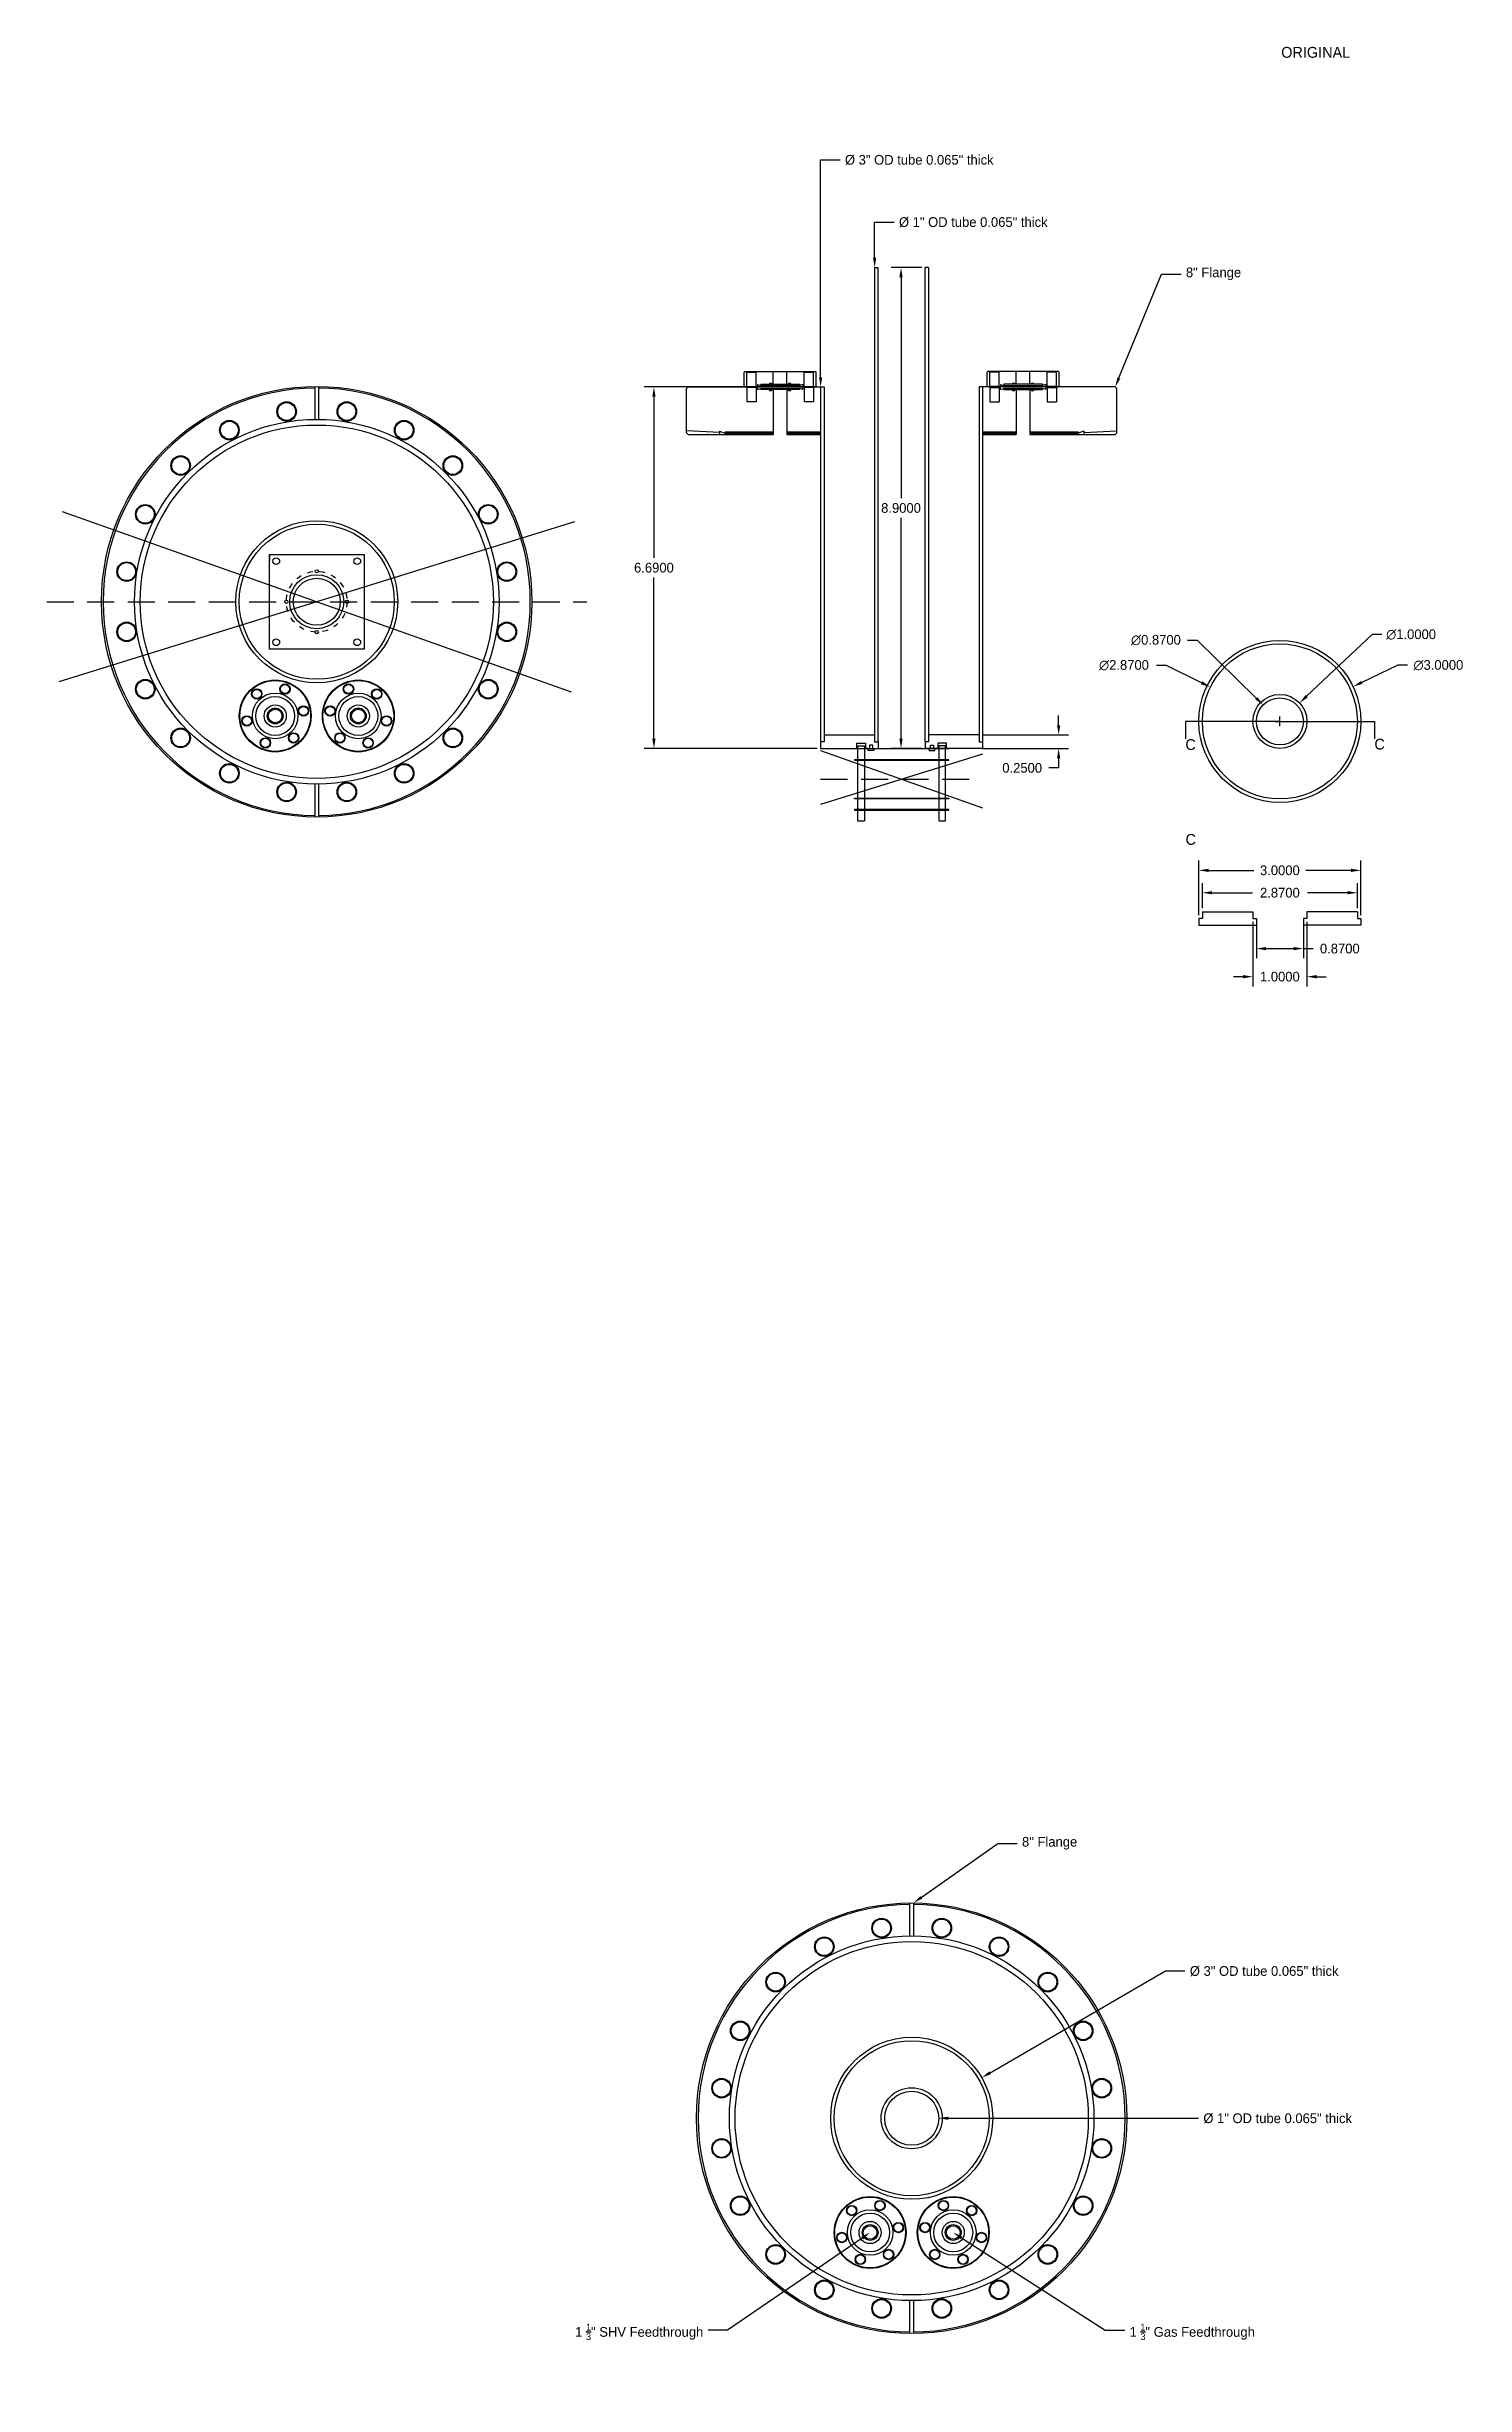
# Model space of a CAD drawing. Header units: inches. Extents: x -25 to 257, y -83 to 99.
# Drawn here: x 144.3 to 170.57, y 55.48 to 98.76 of the extents above; entities that cross this region are included whole.
import ezdxf
from ezdxf import colors
from ezdxf.entities.mleader import LeaderData, LeaderLine
from ezdxf.math import Vec2, Vec3

# ---------------------------------------------------------------- set-up
doc = ezdxf.new("R2010")
doc.units = ezdxf.units.IN
doc.header["$MEASUREMENT"] = 0
doc.linetypes.add('DASHED', pattern=[0.75, 0.5, -0.25])
doc.linetypes.add('DOT2', pattern=[0.125, 0, -0.125])
doc.dimstyles.get("Standard").update_dxf_attribs({"dimtxt": 0.18, "dimasz": 0.18, "dimexe": 0.18, "dimexo": 0.0625, "dimgap": 0.09, "dimtad": 0, "dimtih": 1, "dimtoh": 1, "dimdec": 4, "dimzin": 0, "dimdsep": 46, "dimtxsty": 'Standard', "dimcen": 0.09, "dimadec": 0, "dimazin": 0, "dimtfac": 1, "dimtdec": 4, "dimtofl": 0, "dimtmove": 0, "dimatfit": 3, "dimfxl": 1, "dimtolj": 1, "dimtzin": 0, "dimarcsym": 0})

msp = doc.modelspace()

# ---------------------------------------------------------------- texts
at = {"char_height": 0.2, "attachment_point": 1}
for s, width, insert in [('ORIGINAL', 19.1699419, (167.16179, 98.75545)), ('C', 0.591278, (165.38739, 85.94418)), ('C', 0.591278, (168.88739, 85.95186)), ('C', 0.591278, (165.39018, 84.18844))]:
    msp.add_mtext_dynamic_manual_height_columns(s, width=width, gutter_width=1, heights=[0], dxfattribs=dict(at, insert=insert))

# ---------------------------------------------------------------- blocks, each defined once
blk = doc.blocks.new('*D25')
at = {"color": 0, "lineweight": -2, "transparency": 16777216}
for p, q in [((163.04, 86.202), (163.04, 86.382)), ((161.63, 86.022), (163.22, 86.022)), ((161.63, 85.772), (163.22, 85.772)), ((163.04, 85.412), (162.86, 85.412)), ((163.04, 85.592), (163.04, 85.412))]:
    blk.add_line(p, q, dxfattribs=at)
at = {"color": 0, "transparency": 16777216}
for points in [[(163.01, 86.202), (163.07, 86.202), (163.04, 86.022)], [(163.01, 85.592), (163.07, 85.592), (163.04, 85.772)]]:
    blk.add_solid(points, dxfattribs=at)
at = {"layer": 'DEFPOINTS', "color": 0, "transparency": 16777216}
for p in [(161.568, 86.022), (161.568, 85.772), (163.04, 85.772)]:
    blk.add_point(p, dxfattribs=at)
at = {"color": 0, "transparency": 16777216, "insert": (162.365, 85.412), "char_height": 0.18, "attachment_point": 5}
blk.add_mtext('\\A1;0.2500', dxfattribs=at)
blk = doc.blocks.new('*D26')
at = {"color": 0, "lineweight": -2, "transparency": 16777216}
for p, q in [((158.57, 92.462), (155.366, 92.462)), ((155.546, 92.282), (155.546, 89.297)), ((155.546, 85.952), (155.546, 88.937)), ((158.57, 85.772), (155.366, 85.772))]:
    blk.add_line(p, q, dxfattribs=at)
at = {"color": 0, "transparency": 16777216}
for points in [[(155.516, 92.282), (155.576, 92.282), (155.546, 92.462)], [(155.516, 85.952), (155.576, 85.952), (155.546, 85.772)]]:
    blk.add_solid(points, dxfattribs=at)
at = {"layer": 'DEFPOINTS', "color": 0, "transparency": 16777216}
for p in [(158.633, 92.462), (155.546, 85.772), (158.633, 85.772)]:
    blk.add_point(p, dxfattribs=at)
at = {"color": 0, "transparency": 16777216, "insert": (155.546, 89.117), "char_height": 0.18, "attachment_point": 5}
blk.add_mtext('\\A1;6.6900', dxfattribs=at)
blk = doc.blocks.new('*D27')
at = {"color": 0, "lineweight": -2, "transparency": 16777216}
for p, q in [((160.505, 94.672), (159.941, 94.672)), ((160.121, 94.492), (160.121, 90.402)), ((160.121, 85.952), (160.121, 90.042)), ((160.505, 85.772), (159.941, 85.772))]:
    blk.add_line(p, q, dxfattribs=at)
at = {"color": 0, "transparency": 16777216}
for points in [[(160.091, 94.492), (160.151, 94.492), (160.121, 94.672)], [(160.091, 85.952), (160.151, 85.952), (160.121, 85.772)]]:
    blk.add_solid(points, dxfattribs=at)
at = {"layer": 'DEFPOINTS', "color": 0, "transparency": 16777216}
for p in [(160.121, 94.672), (160.568, 94.672), (160.568, 85.772)]:
    blk.add_point(p, dxfattribs=at)
at = {"color": 0, "transparency": 16777216, "insert": (160.121, 90.222), "char_height": 0.18, "attachment_point": 5}
blk.add_mtext('\\A1;8.9000', dxfattribs=at)
blk = doc.blocks.new('*D28')
at = {"color": 0, "lineweight": -2, "transparency": 16777216}
for p, q in [((168.847, 87.88), (167.633, 86.738)), ((169.027, 87.88), (168.847, 87.88)), ((167.047, 86.272), (167.227, 86.272)), ((167.137, 86.182), (167.137, 86.362))]:
    blk.add_line(p, q, dxfattribs=at)
at = {"color": 0, "transparency": 16777216}
blk.add_solid([(167.612, 86.76), (167.653, 86.716), (167.502, 86.615)], dxfattribs=at)
at = {"layer": 'DEFPOINTS', "color": 0, "transparency": 16777216}
for p in [(167.502, 86.615), (166.773, 85.93)]:
    blk.add_point(p, dxfattribs=at)
at = {"color": 0, "transparency": 16777216, "insert": (169.567, 87.88), "char_height": 0.18, "attachment_point": 5}
blk.add_mtext('\\A1;∅1.0000', dxfattribs=at)
blk = doc.blocks.new('*D29')
at = {"color": 0, "lineweight": -2, "transparency": 16777216}
for p, q in [((169.322, 87.312), (168.654, 86.994)), ((169.502, 87.312), (169.322, 87.312)), ((167.047, 86.272), (167.227, 86.272)), ((167.137, 86.182), (167.137, 86.362))]:
    blk.add_line(p, q, dxfattribs=at)
at = {"color": 0, "transparency": 16777216}
blk.add_solid([(168.642, 87.021), (168.667, 86.967), (168.492, 86.917)], dxfattribs=at)
at = {"layer": 'DEFPOINTS', "color": 0, "transparency": 16777216}
for p in [(168.492, 86.917), (165.783, 85.628)]:
    blk.add_point(p, dxfattribs=at)
at = {"color": 0, "transparency": 16777216, "insert": (170.072, 87.312), "char_height": 0.18, "attachment_point": 5}
blk.add_mtext('\\A1;∅3.0000', dxfattribs=at)
blk = doc.blocks.new('*D30')
at = {"color": 0, "lineweight": -2, "transparency": 16777216}
for p, q in [((165.427, 87.777), (165.607, 87.777)), ((165.607, 87.777), (166.699, 86.704)), ((167.047, 86.272), (167.227, 86.272)), ((167.137, 86.182), (167.137, 86.362))]:
    blk.add_line(p, q, dxfattribs=at)
at = {"color": 0, "transparency": 16777216}
blk.add_solid([(166.72, 86.725), (166.678, 86.682), (166.827, 86.577)], dxfattribs=at)
at = {"layer": 'DEFPOINTS', "color": 0, "transparency": 16777216}
for p in [(166.827, 86.577), (167.448, 85.967)]:
    blk.add_point(p, dxfattribs=at)
at = {"color": 0, "transparency": 16777216, "insert": (164.842, 87.777), "char_height": 0.18, "attachment_point": 5}
blk.add_mtext('\\A1;∅0.8700', dxfattribs=at)
blk = doc.blocks.new('*D31')
at = {"color": 0, "lineweight": -2, "transparency": 16777216}
for p, q in [((164.85, 87.312), (165.03, 87.312)), ((165.03, 87.312), (165.689, 86.987)), ((167.047, 86.272), (167.227, 86.272)), ((167.137, 86.182), (167.137, 86.362))]:
    blk.add_line(p, q, dxfattribs=at)
at = {"color": 0, "transparency": 16777216}
blk.add_solid([(165.702, 87.014), (165.676, 86.96), (165.85, 86.907)], dxfattribs=at)
at = {"layer": 'DEFPOINTS', "color": 0, "transparency": 16777216}
for p in [(165.85, 86.907), (168.424, 85.638)]:
    blk.add_point(p, dxfattribs=at)
at = {"color": 0, "transparency": 16777216, "insert": (164.25, 87.312), "char_height": 0.18, "attachment_point": 5}
blk.add_mtext('\\A1;∅2.8700', dxfattribs=at)
blk = doc.blocks.new('*D32')
at = {"color": 0, "lineweight": -2, "transparency": 16777216}
for p, q in [((165.702, 82.814), (165.702, 83.282)), ((165.882, 83.102), (166.627, 83.102)), ((168.392, 83.102), (167.647, 83.102)), ((168.572, 82.814), (168.572, 83.282))]:
    blk.add_line(p, q, dxfattribs=at)
at = {"color": 0, "transparency": 16777216}
for points in [[(165.882, 83.132), (165.882, 83.072), (165.702, 83.102)], [(168.392, 83.132), (168.392, 83.072), (168.572, 83.102)]]:
    blk.add_solid(points, dxfattribs=at)
at = {"layer": 'DEFPOINTS', "color": 0, "transparency": 16777216}
for p in [(168.572, 83.102), (165.702, 82.751), (168.572, 82.751)]:
    blk.add_point(p, dxfattribs=at)
at = {"color": 0, "transparency": 16777216, "insert": (167.137, 83.102), "char_height": 0.18, "attachment_point": 5}
blk.add_mtext('\\A1;2.8700', dxfattribs=at)
blk = doc.blocks.new('*D33')
at = {"color": 0, "lineweight": -2, "transparency": 16777216}
for p, q in [((165.637, 82.689), (165.637, 83.696)), ((168.637, 82.689), (168.637, 83.696)), ((165.817, 83.516), (166.657, 83.516)), ((168.457, 83.516), (167.617, 83.516))]:
    blk.add_line(p, q, dxfattribs=at)
at = {"color": 0, "transparency": 16777216}
for points in [[(165.817, 83.546), (165.817, 83.486), (165.637, 83.516)], [(168.457, 83.546), (168.457, 83.486), (168.637, 83.516)]]:
    blk.add_solid(points, dxfattribs=at)
at = {"layer": 'DEFPOINTS', "color": 0, "transparency": 16777216}
for p in [(168.637, 83.516), (165.637, 82.626), (168.637, 82.626)]:
    blk.add_point(p, dxfattribs=at)
at = {"color": 0, "transparency": 16777216, "insert": (167.137, 83.516), "char_height": 0.18, "attachment_point": 5}
blk.add_mtext('\\A1;3.0000', dxfattribs=at)
blk = doc.blocks.new('*D34')
at = {"color": 0, "lineweight": -2, "transparency": 16777216}
for p, q in [((166.637, 82.564), (166.637, 81.368)), ((167.637, 82.564), (167.637, 81.368)), ((166.457, 81.548), (166.277, 81.548)), ((167.817, 81.548), (167.997, 81.548))]:
    blk.add_line(p, q, dxfattribs=at)
at = {"color": 0, "transparency": 16777216}
for points in [[(166.457, 81.578), (166.457, 81.518), (166.637, 81.548)], [(167.817, 81.578), (167.817, 81.518), (167.637, 81.548)]]:
    blk.add_solid(points, dxfattribs=at)
at = {"layer": 'DEFPOINTS', "color": 0, "transparency": 16777216}
for p in [(166.637, 82.626), (167.637, 82.626), (167.637, 81.548)]:
    blk.add_point(p, dxfattribs=at)
at = {"color": 0, "transparency": 16777216, "insert": (167.137, 81.548), "char_height": 0.18, "attachment_point": 5}
blk.add_mtext('\\A1;1.0000', dxfattribs=at)
blk = doc.blocks.new('*D35')
at = {"color": 0, "lineweight": -2, "transparency": 16777216}
for p, q in [((166.702, 82.564), (166.702, 81.888)), ((167.572, 82.564), (167.572, 81.888)), ((166.882, 82.068), (167.392, 82.068)), ((167.572, 82.068), (167.752, 82.068))]:
    blk.add_line(p, q, dxfattribs=at)
at = {"color": 0, "transparency": 16777216}
for points in [[(166.882, 82.098), (166.882, 82.038), (166.702, 82.068)], [(167.392, 82.098), (167.392, 82.038), (167.572, 82.068)]]:
    blk.add_solid(points, dxfattribs=at)
at = {"layer": 'DEFPOINTS', "color": 0, "transparency": 16777216}
for p in [(166.702, 82.626), (167.572, 82.626), (167.572, 82.068)]:
    blk.add_point(p, dxfattribs=at)
at = {"color": 0, "transparency": 16777216, "insert": (168.247, 82.068), "char_height": 0.18, "attachment_point": 5}
blk.add_mtext('\\A1;0.8700', dxfattribs=at)

# ---------------------------------------------------------------- dimensions: what is measured, and where the dimension line sits
for base, p1, p2, picture, middle in [((160.12058, 94.6724), (160.56766, 85.7724), (160.56766, 94.6724), '*D27', (160.12058, 90.2224)), ((155.54556, 85.7724), (158.63266, 92.4624), (158.63266, 85.7724), '*D26', (155.54556, 89.1174)), ((163.04032, 85.7724), (161.56766, 86.0224), (161.56766, 85.7724), '*D25', (162.36532, 85.4124))]:
    dim = msp.add_linear_dim(base=base, p1=p1, p2=p2, angle=90, dimstyle='Standard')
    dim.commit()
    dim.dimension.update_dxf_attribs({"geometry": picture, "text_midpoint": middle})
for p1, p2, picture, middle in [((167.44752, 85.96737), (166.82726, 86.57744), '*D30', (164.84232, 87.77735)), ((166.77307, 85.92996), (167.50172, 86.61485), '*D28', (169.5674, 87.87971)), ((168.4243, 85.6375), (165.85049, 86.90731), '*D31', (164.25006, 87.31206)), ((165.78292, 85.62788), (168.49186, 86.91693), '*D29', (170.07223, 87.31206))]:
    dim = msp.add_diameter_dim_2p(p1=p1, p2=p2, dimstyle='Standard')
    dim.commit()
    dim.dimension.update_dxf_attribs({"geometry": picture, "text_midpoint": middle, "dimtype": 163})
for base, p1, p2, picture, middle in [((168.63739, 83.51643), (165.63739, 82.62601), (168.63739, 82.62601), '*D33', (167.13739, 83.51643)), ((168.57239, 83.10164), (165.70239, 82.75101), (168.57239, 82.75101), '*D32', (167.13739, 83.10164)), ((167.63739, 81.54811), (166.63739, 82.62601), (167.63739, 82.62601), '*D34', (167.13739, 81.54811)), ((167.57239, 82.06827), (166.70239, 82.62601), (167.57239, 82.62601), '*D35', (168.24739, 82.06827))]:
    dim = msp.add_linear_dim(base=base, p1=p1, p2=p2, dimstyle='Standard')
    dim.commit()
    dim.dimension.update_dxf_attribs({"geometry": picture, "text_midpoint": middle})

# ---------------------------------------------------------------- linework, layer by layer
for p, q in [((159.63266, 94.6724), (159.63266, 86.0224)), ((159.63266, 94.6724), (159.69766, 94.6724)), ((159.69766, 85.8974), (159.69766, 94.6724)), ((160.63266, 94.6724), (160.56766, 94.6724)), ((160.56766, 85.8974), (160.56766, 94.6724)), ((160.63266, 94.6724), (160.63266, 86.0224)), ((158.63266, 92.4624), (158.63266, 85.8974)), ((158.63266, 92.4624), (158.69766, 92.4624)), ((158.69766, 92.4624), (158.69766, 86.0224)), ((161.63266, 92.4624), (161.56766, 92.4624)), ((161.56766, 92.4624), (161.56766, 86.0224)), ((161.63266, 92.4624), (161.63266, 85.8974)), ((148.42676, 87.61272), (148.42676, 89.36272)), ((148.42676, 89.36272), (150.17676, 89.36272)), ((148.42676, 89.36272), (148.42676, 89.23772)), ((150.17676, 89.36272), (150.17676, 87.61272)), ((150.17676, 87.61272), (148.42676, 87.61272)), ((167.13739, 86.2724), (165.38739, 86.2724)), ((165.38739, 86.2724), (165.38739, 85.95186)), ((167.13739, 86.2724), (168.88739, 86.2724)), ((168.88739, 86.2724), (168.88739, 85.95186)), ((158.69766, 85.8974), (158.63266, 85.8974)), ((158.63266, 85.8974), (158.63266, 85.7724)), ((158.63266, 85.7724), (159.69766, 85.7724)), ((158.69766, 86.0224), (159.63266, 86.0224)), ((158.69766, 86.0224), (158.69766, 85.8974)), ((159.25766, 85.7624), (159.25766, 85.7724)), ((159.25766, 85.7724), (161.00766, 85.7724)), ((161.00766, 85.7624), (159.25766, 85.7624)), ((159.30454, 85.7724), (159.30454, 85.8724)), ((159.30454, 85.8724), (159.46079, 85.8724)), ((159.32019, 84.4324), (159.32019, 85.8224)), ((159.32019, 85.8224), (159.44519, 85.8224)), ((159.50766, 85.7724), (159.44516, 85.7724)), ((159.44519, 85.8224), (159.44519, 84.4324)), ((159.46079, 85.8724), (159.46079, 85.7724)), ((159.51516, 85.7374), (159.51516, 85.7624)), ((159.62516, 85.7374), (159.51516, 85.7374)), ((159.60016, 85.8349), (159.54016, 85.8349)), ((159.54016, 85.8349), (159.54016, 85.7724)), ((159.60016, 85.7724), (159.60016, 85.8349)), ((159.62516, 85.7374), (159.62516, 85.7624)), ((159.63266, 86.0224), (159.63266, 85.8974)), ((159.63266, 85.8974), (159.69766, 85.8974)), ((159.69766, 85.8974), (159.69766, 85.7724)), ((160.63266, 85.8974), (160.56766, 85.8974)), ((160.56766, 85.8974), (160.56766, 85.7724)), ((161.63266, 85.7724), (160.56766, 85.7724)), ((161.56766, 86.0224), (160.63266, 86.0224)), ((160.63266, 86.0224), (160.63266, 85.8974)), ((160.64016, 85.7374), (160.64016, 85.7624)), ((160.64016, 85.7374), (160.75016, 85.7374)), ((160.66516, 85.7724), (160.66516, 85.8349)), ((160.66516, 85.8349), (160.72516, 85.8349)), ((160.72516, 85.8349), (160.72516, 85.7724)), ((160.75016, 85.7374), (160.75016, 85.7624)), ((160.96079, 85.8724), (160.80454, 85.8724)), ((160.80454, 85.8724), (160.80454, 85.7724)), ((160.94514, 85.8224), (160.82014, 85.8224)), ((160.82014, 85.8224), (160.82014, 84.4324)), ((160.94514, 84.4324), (160.94514, 85.8224)), ((160.96079, 85.7724), (160.96079, 85.8724)), ((161.00766, 85.7724), (161.00766, 85.7624)), ((161.56766, 86.0224), (161.56766, 85.8974)), ((161.56766, 85.8974), (161.63266, 85.8974)), ((161.63266, 85.8974), (161.63266, 85.7724)), ((161.00766, 85.5624), (159.25766, 85.5624)), ((159.25766, 85.5624), (159.25766, 85.5524)), ((159.25766, 85.5524), (161.00766, 85.5524)), ((161.00766, 85.5524), (161.00766, 85.5624)), ((159.25766, 84.8424), (159.25766, 84.8524)), ((159.25766, 84.8524), (161.00766, 84.8524)), ((161.00766, 84.8424), (159.25766, 84.8424)), ((161.00766, 84.8524), (161.00766, 84.8424)), ((161.00766, 84.6424), (159.25766, 84.6424)), ((159.25766, 84.6424), (159.25766, 84.6324)), ((159.25766, 84.6324), (161.00766, 84.6324)), ((159.32019, 84.4324), (159.44519, 84.4324)), ((159.50766, 84.6324), (159.44516, 84.6324)), ((160.82014, 84.4324), (160.94514, 84.4324)), ((161.00766, 84.6324), (161.00766, 84.6424)), ((165.70239, 82.75101), (166.63739, 82.75101)), ((165.70239, 82.75101), (165.70239, 82.62601)), ((166.63739, 82.75101), (166.63739, 82.62601)), ((168.57239, 82.75101), (167.63739, 82.75101)), ((167.63739, 82.75101), (167.63739, 82.62601)), ((168.57239, 82.75101), (168.57239, 82.62601)), ((165.70239, 82.62601), (165.63739, 82.62601)), ((165.63739, 82.62601), (165.63739, 82.50101)), ((165.63739, 82.50101), (166.70239, 82.50101)), ((166.63739, 82.62601), (166.70239, 82.62601)), ((166.70239, 82.62601), (166.70239, 82.50101)), ((167.63739, 82.62601), (167.57239, 82.62601)), ((167.57239, 82.62601), (167.57239, 82.50101)), ((168.63739, 82.50101), (167.57239, 82.50101)), ((168.57239, 82.62601), (168.63739, 82.62601)), ((168.63739, 82.62601), (168.63739, 82.50101))]:
    msp.add_line(p, q)
at = {"color": 7, "linetype": 'Continuous'}
for p, q in [((157.21766, 92.7374), (157.22766, 92.7474)), ((157.21766, 92.4724), (157.21766, 92.7374)), ((157.22766, 92.7474), (158.53766, 92.7474)), ((157.26566, 92.7374), (157.25566, 92.7474)), ((157.26566, 92.4724), (157.26566, 92.7374)), ((157.26566, 92.7374), (157.43766, 92.7374)), ((157.43766, 92.7374), (157.44766, 92.7474)), ((157.43766, 92.4724), (157.43766, 92.7374)), ((157.75666, 92.5124), (157.75666, 92.7474)), ((158.00866, 92.5124), (158.00866, 92.7474)), ((158.32766, 92.7374), (158.31766, 92.7474)), ((158.32766, 92.7374), (158.49966, 92.7374)), ((158.32766, 92.4724), (158.32766, 92.7374)), ((158.49966, 92.7374), (158.50966, 92.7474)), ((158.49966, 92.4724), (158.49966, 92.7374)), ((158.54766, 92.7374), (158.53766, 92.7474)), ((158.54766, 92.4724), (158.54766, 92.7374)), ((161.71766, 92.7374), (161.72766, 92.7474)), ((161.71766, 92.4724), (161.71766, 92.7374)), ((163.03766, 92.7474), (161.72766, 92.7474)), ((161.76566, 92.7374), (161.75566, 92.7474)), ((161.93766, 92.7374), (161.76566, 92.7374)), ((161.76566, 92.4724), (161.76566, 92.7374)), ((161.93766, 92.7374), (161.94766, 92.7474)), ((161.93766, 92.4724), (161.93766, 92.7374)), ((162.25666, 92.5124), (162.25666, 92.7474)), ((162.50866, 92.5124), (162.50866, 92.7474)), ((162.82766, 92.7374), (162.81766, 92.7474)), ((162.82766, 92.4724), (162.82766, 92.7374)), ((162.99966, 92.7374), (162.82766, 92.7374)), ((162.99966, 92.7374), (163.00966, 92.7474)), ((162.99966, 92.4724), (162.99966, 92.7374)), ((163.04766, 92.7374), (163.03766, 92.7474)), ((163.04766, 92.4724), (163.04766, 92.7374)), ((149.27051, 91.86257), (149.27051, 92.4726)), ((149.33301, 92.4726), (149.33301, 91.86257)), ((156.14766, 92.4324), (156.17766, 92.4624)), ((156.14766, 91.65242), (156.14766, 92.4324)), ((156.17766, 92.4624), (158.63266, 92.4624)), ((157.22766, 92.4624), (157.21766, 92.4724)), ((157.22766, 92.4624), (158.53766, 92.4624)), ((157.25566, 92.4624), (157.26566, 92.4724)), ((157.25566, 92.4624), (157.26566, 92.4524)), ((157.26566, 92.4724), (157.43766, 92.4724)), ((157.43766, 92.4524), (157.26566, 92.4524)), ((157.26566, 92.4524), (157.26566, 92.1874)), ((157.43766, 92.1874), (157.26566, 92.1874)), ((157.44766, 92.4624), (157.43766, 92.4724)), ((157.44766, 92.4624), (157.43766, 92.4524)), ((157.43766, 92.4524), (157.43766, 92.1874)), ((157.46066, 92.51097), (157.46066, 92.4624)), ((157.46066, 92.51097), (157.52266, 92.4884)), ((157.46066, 92.41384), (157.46066, 92.4624)), ((157.46066, 92.41384), (157.52266, 92.4364)), ((157.52266, 92.5124), (157.52266, 92.4884)), ((157.52266, 92.5124), (158.24266, 92.5124)), ((158.24266, 92.4884), (157.52266, 92.4884)), ((157.52266, 92.4364), (158.24266, 92.4364)), ((157.52266, 92.4124), (157.52266, 92.4364)), ((158.24266, 92.4124), (157.52266, 92.4124)), ((157.75666, 92.4124), (157.75666, 91.5824)), ((158.00866, 92.4124), (158.00866, 91.5824)), ((158.24266, 92.5124), (158.24266, 92.4884)), ((158.30466, 92.51097), (158.24266, 92.4884)), ((158.24266, 92.4124), (158.24266, 92.4364)), ((158.30466, 92.41384), (158.24266, 92.4364)), ((158.30466, 92.51097), (158.30466, 92.4624)), ((158.30466, 92.41384), (158.30466, 92.4624)), ((158.31766, 92.4624), (158.32766, 92.4724)), ((158.31766, 92.4624), (158.32766, 92.4524)), ((158.32766, 92.4724), (158.49966, 92.4724)), ((158.32766, 92.4524), (158.32766, 92.1874)), ((158.49966, 92.4524), (158.32766, 92.4524)), ((158.49966, 92.1874), (158.32766, 92.1874)), ((158.50966, 92.4624), (158.49966, 92.4724)), ((158.50966, 92.4624), (158.49966, 92.4524)), ((158.49966, 92.4524), (158.49966, 92.1874)), ((158.53766, 92.4624), (158.54766, 92.4724)), ((164.08766, 92.4624), (161.63266, 92.4624)), ((161.72766, 92.4624), (161.71766, 92.4724)), ((163.03766, 92.4624), (161.72766, 92.4624)), ((161.75566, 92.4624), (161.76566, 92.4724)), ((161.75566, 92.4624), (161.76566, 92.4524)), ((161.93766, 92.4724), (161.76566, 92.4724)), ((161.76566, 92.4524), (161.76566, 92.1874)), ((161.76566, 92.4524), (161.93766, 92.4524)), ((161.76566, 92.1874), (161.93766, 92.1874)), ((161.94766, 92.4624), (161.93766, 92.4724)), ((161.94766, 92.4624), (161.93766, 92.4524)), ((161.93766, 92.4524), (161.93766, 92.1874)), ((161.96066, 92.51097), (162.02266, 92.4884)), ((161.96066, 92.51097), (161.96066, 92.4624)), ((161.96066, 92.41384), (161.96066, 92.4624)), ((161.96066, 92.41384), (162.02266, 92.4364)), ((162.74266, 92.5124), (162.02266, 92.5124)), ((162.02266, 92.5124), (162.02266, 92.4884)), ((162.02266, 92.4884), (162.74266, 92.4884)), ((162.02266, 92.4124), (162.02266, 92.4364)), ((162.74266, 92.4364), (162.02266, 92.4364)), ((162.02266, 92.4124), (162.74266, 92.4124)), ((162.25666, 92.4124), (162.25666, 91.5824)), ((162.50866, 92.4124), (162.50866, 91.5824)), ((162.74266, 92.5124), (162.74266, 92.4884)), ((162.80466, 92.51097), (162.74266, 92.4884)), ((162.80466, 92.41384), (162.74266, 92.4364)), ((162.74266, 92.4124), (162.74266, 92.4364)), ((162.80466, 92.51097), (162.80466, 92.4624)), ((162.80466, 92.41384), (162.80466, 92.4624)), ((162.81766, 92.4624), (162.82766, 92.4724)), ((162.81766, 92.4624), (162.82766, 92.4524)), ((162.99966, 92.4724), (162.82766, 92.4724)), ((162.82766, 92.4524), (162.99966, 92.4524)), ((162.82766, 92.4524), (162.82766, 92.1874)), ((162.82766, 92.1874), (162.99966, 92.1874)), ((163.00966, 92.4624), (162.99966, 92.4724)), ((163.00966, 92.4624), (162.99966, 92.4524)), ((162.99966, 92.4524), (162.99966, 92.1874)), ((163.03766, 92.4624), (163.04766, 92.4724)), ((164.11766, 92.4324), (164.08766, 92.4624)), ((164.11766, 91.65242), (164.11766, 92.4324)), ((156.75766, 91.62045), (156.14766, 91.65242)), ((156.14778, 91.6124), (156.14778, 91.65242)), ((156.14778, 91.6124), (156.17779, 91.5824)), ((156.17779, 91.5824), (157.75666, 91.5824)), ((156.75766, 91.64662), (156.75766, 91.62045)), ((156.75766, 91.64662), (156.86266, 91.6084)), ((156.75781, 91.62045), (156.75781, 91.5824)), ((156.86266, 91.6324), (156.86266, 91.6084)), ((156.86266, 91.6324), (157.75666, 91.6324)), ((156.86266, 91.6084), (157.75666, 91.6084)), ((158.00866, 91.6324), (158.63266, 91.6324)), ((158.00866, 91.6084), (158.63266, 91.6084)), ((158.00866, 91.5824), (158.63266, 91.5824)), ((161.63266, 91.6324), (162.25666, 91.6324)), ((161.63266, 91.6084), (162.25666, 91.6084)), ((161.63266, 91.5824), (162.25666, 91.5824)), ((162.50866, 91.6324), (163.40266, 91.6324)), ((162.50866, 91.6084), (163.40266, 91.6084)), ((162.50866, 91.5824), (164.08754, 91.5824)), ((163.50766, 91.64662), (163.40266, 91.6084)), ((163.40266, 91.6324), (163.40266, 91.6084)), ((163.50752, 91.62045), (163.50752, 91.5824)), ((163.50766, 91.62045), (164.11766, 91.65242)), ((163.50766, 91.64662), (163.50766, 91.62045)), ((164.08754, 91.5824), (164.11754, 91.6124)), ((164.11754, 91.6124), (164.11754, 91.65242)), ((149.27051, 84.50284), (149.27051, 85.11286)), ((149.33301, 85.11286), (149.33301, 84.50284)), ((160.28753, 63.79572), (160.28753, 64.40575)), ((160.35003, 64.40575), (160.35003, 63.79572)), ((160.28753, 56.43599), (160.28753, 57.04601)), ((160.35003, 57.04601), (160.35003, 56.43599))]:
    msp.add_line(p, q, dxfattribs=at)
at = {"color": 1}
for p, q in [((144.58878, 90.15739), (154.01474, 86.81804)), ((154.07733, 89.96892), (144.52619, 87.00651)), ((158.63266, 85.73381), (161.63266, 84.671)), ((161.63266, 85.66765), (158.63266, 84.73716))]:
    msp.add_line(p, q, dxfattribs=at)
at = {"color": 1, "linetype": 'DASHED'}
for p, q in [((144.30176, 88.48772), (154.30176, 88.48772)), ((158.63266, 85.2024), (161.63266, 85.2024))]:
    msp.add_line(p, q, dxfattribs=at)
at = {"color": 7, "linetype": 'Continuous'}
for centre, radius in [((149.30176, 88.48772), 3.985), ((148.74423, 92.00784), 0.181), ((149.85929, 92.00784), 0.181), ((149.30176, 88.48772), 3.375), ((149.30176, 88.48772), 3.27), ((147.68374, 91.66327), 0.181), ((147.68374, 91.66327), 0.166), ((148.74423, 92.00784), 0.166), ((149.85929, 92.00784), 0.166), ((150.91978, 91.66327), 0.181), ((150.91978, 91.66327), 0.166), ((146.78163, 91.00785), 0.181), ((146.78163, 91.00785), 0.166), ((151.82189, 91.00785), 0.181), ((151.82189, 91.00785), 0.166), ((146.12621, 90.10574), 0.181), ((146.12621, 90.10574), 0.166), ((152.47731, 90.10574), 0.181), ((152.47731, 90.10574), 0.166), ((145.78164, 89.04525), 0.181), ((145.78164, 89.04525), 0.166), ((152.82188, 89.04525), 0.181), ((152.82188, 89.04525), 0.166), ((145.78164, 87.93019), 0.181), ((145.78164, 87.93019), 0.166), ((152.82188, 87.93019), 0.181), ((152.82188, 87.93019), 0.166), ((146.12621, 86.8697), 0.181), ((146.12621, 86.8697), 0.166), ((148.53221, 86.37341), 0.665), ((148.53221, 86.37341), 0.655), ((150.07131, 86.37341), 0.665), ((150.07131, 86.37341), 0.655), ((152.47731, 86.8697), 0.181), ((152.47731, 86.8697), 0.166), ((148.19089, 86.78018), 0.096), ((148.19089, 86.78018), 0.086), ((148.53221, 86.37341), 0.422), ((148.53221, 86.37341), 0.36), ((148.53221, 86.37341), 0.20501), ((148.71383, 86.87239), 0.096), ((148.71383, 86.87239), 0.086), ((149.05515, 86.46562), 0.096), ((149.54837, 86.46562), 0.096), ((150.07131, 86.37341), 0.422), ((150.07131, 86.37341), 0.36), ((149.88969, 86.87239), 0.096), ((149.88969, 86.87239), 0.086), ((150.07131, 86.37341), 0.20501), ((150.41263, 86.78018), 0.096), ((150.41263, 86.78018), 0.086), ((146.78163, 85.96759), 0.181), ((146.78163, 85.96759), 0.166), ((148.00928, 86.2812), 0.096), ((148.00928, 86.2812), 0.086), ((148.53221, 86.37341), 0.14699), ((148.53221, 86.37341), 0.126), ((149.05515, 86.46562), 0.086), ((149.54837, 86.46562), 0.086), ((150.07131, 86.37341), 0.14699), ((150.07131, 86.37341), 0.126), ((150.59424, 86.2812), 0.096), ((150.59424, 86.2812), 0.086), ((151.82189, 85.96759), 0.181), ((151.82189, 85.96759), 0.166), ((148.3506, 85.87443), 0.096), ((148.3506, 85.87443), 0.086), ((148.87353, 85.96664), 0.096), ((148.87353, 85.96664), 0.086), ((149.72998, 85.96664), 0.096), ((149.72998, 85.96664), 0.086), ((150.25292, 85.87443), 0.096), ((150.25292, 85.87443), 0.086), ((147.68374, 85.31217), 0.181), ((147.68374, 85.31217), 0.166), ((150.91978, 85.31217), 0.181), ((150.91978, 85.31217), 0.166), ((148.74423, 84.9676), 0.181), ((148.74423, 84.9676), 0.166), ((149.85929, 84.9676), 0.181), ((149.85929, 84.9676), 0.166), ((160.31878, 60.42087), 3.985), ((159.76125, 63.94099), 0.181), ((159.76125, 63.94099), 0.166), ((160.87631, 63.94099), 0.181), ((160.87631, 63.94099), 0.166), ((160.31878, 60.42087), 3.375), ((160.31878, 60.42087), 3.27), ((158.70076, 63.59642), 0.181), ((158.70076, 63.59642), 0.166), ((161.9368, 63.59642), 0.181), ((161.9368, 63.59642), 0.166), ((157.79865, 62.941), 0.181), ((157.79865, 62.941), 0.166), ((162.83891, 62.941), 0.181), ((162.83891, 62.941), 0.166), ((157.14323, 62.03889), 0.181), ((157.14323, 62.03889), 0.166), ((163.49433, 62.03889), 0.181), ((163.49433, 62.03889), 0.166), ((156.79866, 60.9784), 0.181), ((156.79866, 60.9784), 0.166), ((163.8389, 60.9784), 0.181), ((163.8389, 60.9784), 0.166), ((156.79866, 59.86334), 0.181), ((156.79866, 59.86334), 0.166), ((163.8389, 59.86334), 0.181), ((163.8389, 59.86334), 0.166), ((157.14323, 58.80285), 0.181), ((157.14323, 58.80285), 0.166), ((159.54923, 58.30656), 0.665), ((159.54923, 58.30656), 0.655), ((159.73085, 58.80554), 0.096), ((159.73085, 58.80554), 0.086), ((161.08833, 58.30656), 0.665), ((161.08833, 58.30656), 0.655), ((160.90671, 58.80554), 0.096), ((160.90671, 58.80554), 0.086), ((163.49433, 58.80285), 0.181), ((163.49433, 58.80285), 0.166), ((159.20791, 58.71333), 0.096), ((159.20791, 58.71333), 0.086), ((159.54923, 58.30656), 0.422), ((159.54923, 58.30656), 0.36), ((159.54923, 58.30656), 0.20501), ((159.54923, 58.30656), 0.14699), ((159.54923, 58.30656), 0.126), ((160.07217, 58.39877), 0.096), ((160.07217, 58.39877), 0.086), ((160.56539, 58.39877), 0.096), ((160.56539, 58.39877), 0.086), ((161.08833, 58.30656), 0.422), ((161.08833, 58.30656), 0.36), ((161.08833, 58.30656), 0.20501), ((161.08833, 58.30656), 0.14699), ((161.08833, 58.30656), 0.126), ((161.42965, 58.71333), 0.096), ((161.42965, 58.71333), 0.086), ((157.79865, 57.90074), 0.181), ((157.79865, 57.90074), 0.166), ((159.0263, 58.21435), 0.096), ((159.0263, 58.21435), 0.086), ((159.89056, 57.89979), 0.096), ((160.74701, 57.89979), 0.096), ((161.61126, 58.21435), 0.096), ((161.61126, 58.21435), 0.086), ((162.83891, 57.90074), 0.181), ((162.83891, 57.90074), 0.166), ((159.36762, 57.80758), 0.096), ((159.36762, 57.80758), 0.086), ((159.89056, 57.89979), 0.086), ((160.74701, 57.89979), 0.086), ((161.26994, 57.80758), 0.096), ((161.26994, 57.80758), 0.086), ((158.70076, 57.24532), 0.181), ((158.70076, 57.24532), 0.166), ((161.9368, 57.24532), 0.181), ((161.9368, 57.24532), 0.166), ((159.76125, 56.90075), 0.181), ((159.76125, 56.90075), 0.166), ((160.87631, 56.90075), 0.181), ((160.87631, 56.90075), 0.166)]:
    msp.add_circle(centre, radius, dxfattribs=at)
for centre, radius in [((149.30176, 88.48772), 1.5), ((149.30176, 88.48772), 1.435), ((148.55176, 89.23772), 0.0625), ((150.05176, 89.23772), 0.0625), ((149.30176, 88.48772), 0.5), ((149.30176, 88.48772), 0.435), ((149.30176, 89.05022), 0.03), ((148.73926, 88.48772), 0.03), ((149.86426, 88.48772), 0.03), ((149.30176, 87.92522), 0.03), ((148.55176, 87.73772), 0.0625), ((150.05176, 87.73772), 0.0625), ((167.13739, 86.2724), 1.5), ((167.13739, 86.2724), 1.435), ((167.13739, 86.2724), 0.5), ((167.13739, 86.2724), 0.435), ((160.31878, 60.42087), 1.5), ((160.31878, 60.42087), 1.435), ((160.31878, 60.42087), 0.565), ((160.31878, 60.42087), 0.5)]:
    msp.add_circle(centre, radius)
at = {"linetype": 'DOT2'}
msp.add_circle((149.30176, 88.48772), 0.5625, dxfattribs=at)
at = {"color": 7, "linetype": 'Continuous'}
for centre, radius, start, end in [((149.30176, 88.48772), 3.955, 90.452721, 269.547279), ((149.30176, 88.48772), 3.955, 270.452721, 89.547279), ((157.70666, 92.50476), 0.03, 14.772968, 165.227032), ((157.70666, 92.42005), 0.03, 194.772968, 345.227032), ((158.05866, 92.50476), 0.03, 14.772968, 165.227032), ((158.05866, 92.42005), 0.03, 194.772968, 345.227032), ((162.20666, 92.50476), 0.03, 14.772968, 165.227032), ((162.20666, 92.42005), 0.03, 194.772968, 345.227032), ((162.55866, 92.50476), 0.03, 14.772968, 165.227032), ((162.55866, 92.42005), 0.03, 194.772968, 345.227032), ((160.31878, 60.42087), 3.955, 90.452721, 269.547279), ((160.31878, 60.42087), 3.955, 270.452721, 89.547279)]:
    msp.add_arc(centre, radius, start, end, dxfattribs=at)

msp.set_redraw_order([(e.dxf.handle, doc.entitydb.next_handle()) for e in msp.query("TEXT MTEXT ATTDEF DIMENSION ARC_DIMENSION")])  # texts and dimensions are drawn at this point

# ---------------------------------------------------------------- leaders
ml = msp.add_multileader_mtext('Standard')
ml.set_content('%%C 3" OD tube 0.065" thick', color=256)
ml.set_leader_properties()
ml.build(insert=Vec2(0, 0))
ml.multileader.update_dxf_attribs({"dogleg_length": 0.36, "arrow_head_size": 0.18})
ctx = ml.context
ctx.base_point, ctx.char_height, ctx.arrow_head_size, ctx.landing_gap_size, ctx.plane_origin = Vec3(158.99266, 96.66647), 0.18, 0.18, 0.09, Vec3(158.63266, 92.4624)
notes = []
notes.append((ctx, [(0, (1, 1, 0), (158.63266, 96.66647), (1, 0), 0.36, [(0, [(158.63266, 92.4624)], 0, [])])]))
ctx.mtext.insert, ctx.mtext.flow_direction = Vec3(159.08266, 96.75647), 5
ml = msp.add_multileader_mtext('Standard')
ml.set_content('%%C 1" OD tube 0.065" thick', color=256)
ml.set_leader_properties()
ml.build(insert=Vec2(0, 0))
ml.multileader.update_dxf_attribs({"dogleg_length": 0.36, "arrow_head_size": 0.18})
ctx = ml.context
ctx.base_point, ctx.char_height, ctx.arrow_head_size, ctx.landing_gap_size, ctx.plane_origin = Vec3(159.99266, 95.51444), 0.18, 0.18, 0.09, Vec3(159.63266, 94.6724)
notes.append((ctx, [(0, (1, 1, 0), (159.63266, 95.51444), (1, 0), 0.36, [(0, [(159.63266, 94.6724)], 0, [])])]))
ctx.mtext.insert, ctx.mtext.flow_direction = Vec3(160.08266, 95.60444), 5
ml = msp.add_multileader_mtext('Standard')
ml.set_content('8" Flange', color=256)
ml.set_leader_properties()
ml.build(insert=Vec2(0, 0))
ml.multileader.update_dxf_attribs({"dogleg_length": 0.36, "arrow_head_size": 0.18})
ctx = ml.context
ctx.base_point, ctx.char_height, ctx.arrow_head_size, ctx.landing_gap_size, ctx.plane_origin = Vec3(165.30763, 94.55298), 0.18, 0.18, 0.09, Vec3(164.08766, 92.4624)
notes.append((ctx, [(0, (1, 1, 0), (164.94763, 94.55298), (1, 0), 0.36, [(0, [(164.08766, 92.4624)], 0, [])])]))
ctx.mtext.insert, ctx.mtext.flow_direction = Vec3(165.39763, 94.67298), 5
ml = msp.add_multileader_mtext('Standard')
ml.set_content('8" Flange', color=256)
ml.set_leader_properties()
ml.build(insert=Vec2(0, 0))
ml.multileader.update_dxf_attribs({"dogleg_length": 0.36, "arrow_head_size": 0.18})
ctx = ml.context
ctx.base_point, ctx.char_height, ctx.arrow_head_size, ctx.landing_gap_size, ctx.plane_origin = Vec3(162.27253, 65.50786), 0.18, 0.18, 0.09, Vec3(160.35003, 64.40575)
notes.append((ctx, [(0, (1, 1, 0), (161.91253, 65.50786), (1, 0), 0.36, [(0, [(160.35003, 64.40575)], 0, [])])]))
ctx.mtext.insert, ctx.mtext.flow_direction = Vec3(162.36253, 65.62786), 5
ml = msp.add_multileader_mtext('Standard')
ml.set_content('%%C 3" OD tube 0.065" thick', color=256)
ml.set_leader_properties()
ml.build(insert=Vec2(0, 0))
ml.multileader.update_dxf_attribs({"dogleg_length": 0.36, "arrow_head_size": 0.18})
ctx = ml.context
ctx.base_point, ctx.char_height, ctx.arrow_head_size, ctx.landing_gap_size, ctx.plane_origin = Vec3(165.37968, 63.14647), 0.18, 0.18, 0.09, Vec3(160.31878, 60.42087)
notes.append((ctx, [(0, (1, 1, 0), (165.01968, 63.14647), (1, 0), 0.36, [(0, [(161.61644, 61.17326)], 0, [])])]))
ctx.mtext.insert, ctx.mtext.flow_direction = Vec3(165.46968, 63.23647), 5
ml = msp.add_multileader_mtext('Standard')
ml.set_content('%%C 1" OD tube 0.065" thick', color=256)
ml.set_leader_properties()
ml.build(insert=Vec2(0, 0))
ml.multileader.update_dxf_attribs({"dogleg_length": 0.36, "arrow_head_size": 0.18})
ctx = ml.context
ctx.base_point, ctx.char_height, ctx.arrow_head_size, ctx.landing_gap_size, ctx.plane_origin = Vec3(165.62964, 60.42087), 0.18, 0.18, 0.09, Vec3(160.31878, 60.42087)
notes.append((ctx, [(0, (1, 1, 0), (165.26964, 60.42087), (1, 0), 0.36, [(0, [(160.81878, 60.42087)], 0, [])])]))
ctx.mtext.insert, ctx.mtext.flow_direction = Vec3(165.71964, 60.51087), 5
ml = msp.add_multileader_mtext('Standard')
ml.set_content('\\A1;1 {\\H0.7x;\\S1/3;}" SHV Feedthrough', color=256)
ml.set_leader_properties()
ml.build(insert=Vec2(0, 0))
ml.multileader.update_dxf_attribs({"dogleg_length": 0.36, "arrow_head_size": 0.18})
ctx = ml.context
ctx.base_point, ctx.char_height, ctx.arrow_head_size, ctx.landing_gap_size, ctx.plane_origin = Vec3(152.94425, 56.4981), 0.18, 0.18, 0.09, Vec3(159.54923, 58.30656)
ctx.text_align_type = 2
notes.append((ctx, [(0, (1, 1, 0), (156.91025, 56.4981), (-1, 0), 0.36, [(0, [(159.54923, 58.30656)], 0, [])])]))
ctx.mtext.insert, ctx.mtext.alignment, ctx.mtext.flow_direction = Vec3(156.46025, 56.6181), 3, 5
ml = msp.add_multileader_mtext('Standard')
ml.set_content('\\A1;1 {\\H0.7x;\\S1/3;}" Gas Feedthrough', color=256)
ml.set_leader_properties()
ml.build(insert=Vec2(0, 0))
ml.multileader.update_dxf_attribs({"dogleg_length": 0.36, "arrow_head_size": 0.18})
ctx = ml.context
ctx.base_point, ctx.char_height, ctx.arrow_head_size, ctx.landing_gap_size, ctx.plane_origin = Vec3(164.2635, 56.4981), 0.18, 0.18, 0.09, Vec3(161.08833, 58.30656)
notes.append((ctx, [(0, (1, 1, 0), (163.9035, 56.4981), (1, 0), 0.36, [(0, [(161.08833, 58.30656)], 0, [])])]))
ctx.mtext.insert, ctx.mtext.flow_direction = Vec3(164.3535, 56.6181), 5
for ctx, leaders in notes:
    for number, flags, end, landing, length, lines in leaders:
        leader = LeaderData()
        leader.index, (leader.has_last_leader_line, leader.has_dogleg_vector, leader.attachment_direction) = number, flags
        leader.last_leader_point, leader.dogleg_vector, leader.dogleg_length = Vec3(end), Vec3(landing), length
        for number, points, colour, breaks in lines:
            line = LeaderLine()
            line.index, line.vertices, line.color, line.breaks = number, Vec3.list(points), colors.encode_raw_color(colour), breaks
            leader.lines.append(line)
        ctx.leaders.append(leader)

doc.saveas('drawing.dxf')
